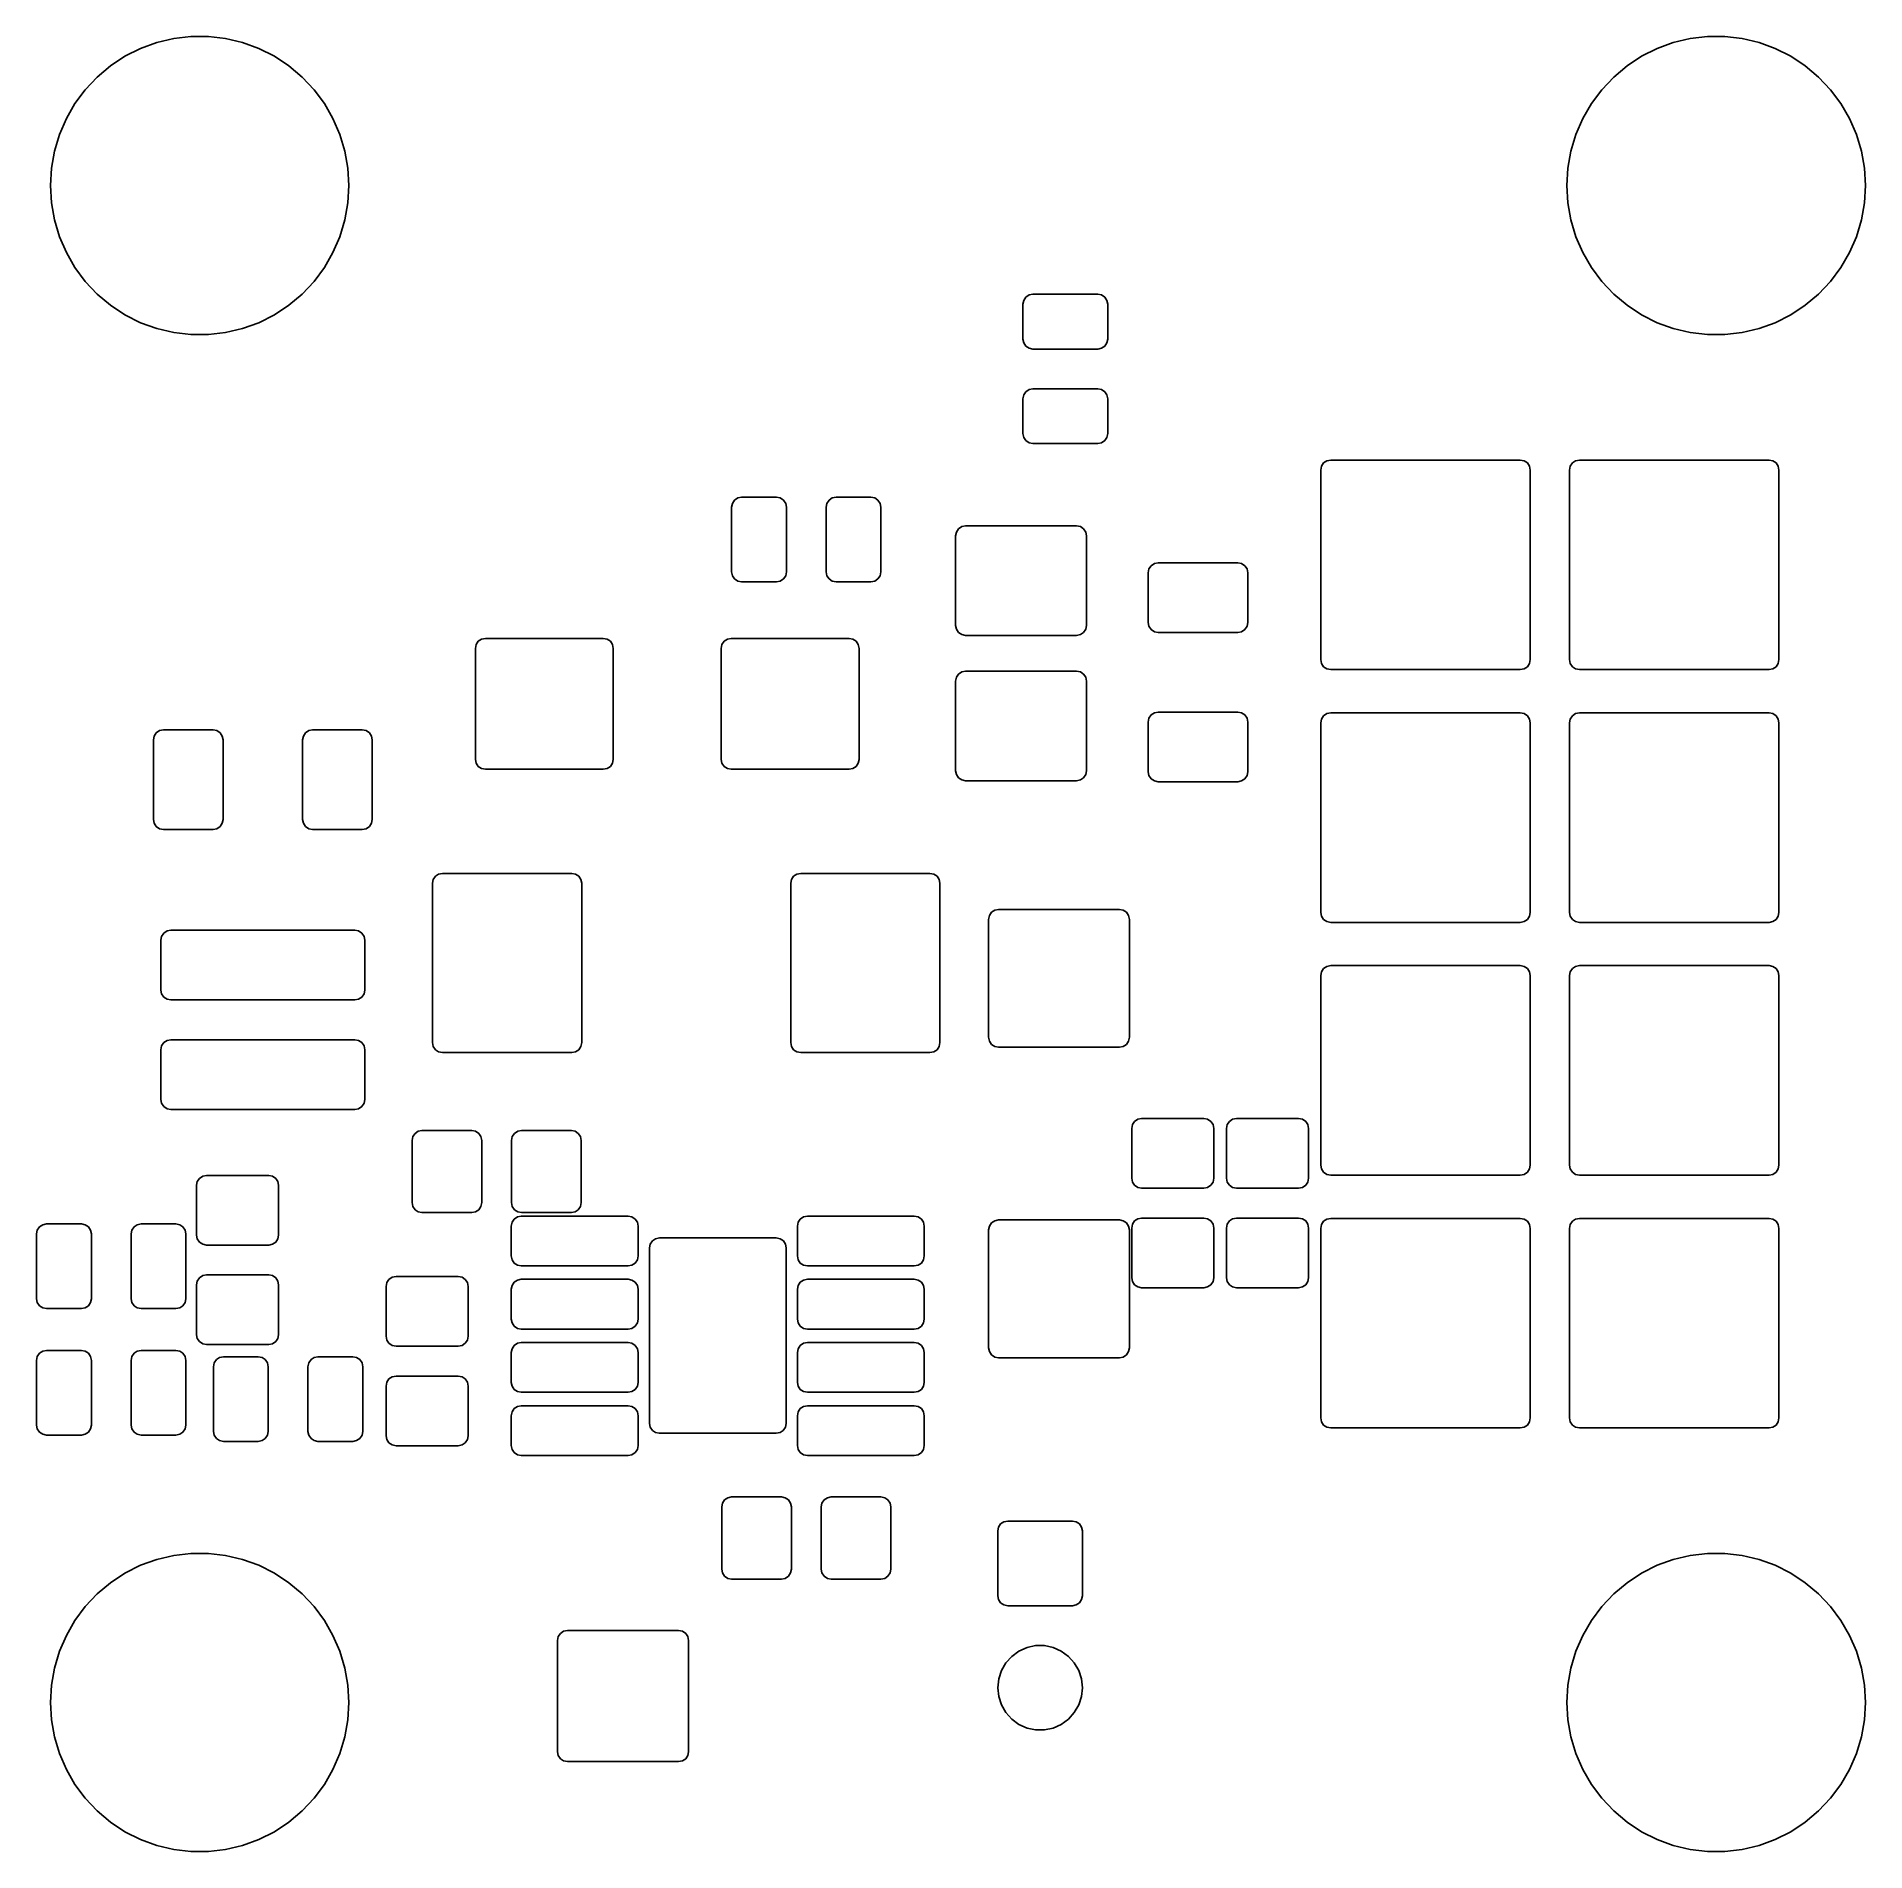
# Model space of a CAD drawing. Extents: x 4.67 to 6.12, y -4.12 to -2.68.
import ezdxf

# ---------------------------------------------------------------- set-up
doc = ezdxf.new("R2010")
doc.units = 0
doc.header["$MEASUREMENT"] = 0
doc.layers.add('BLACK', color=7, linetype='CONTINUOUS')

msp = doc.modelspace()

# ---------------------------------------------------------------- linework, layer by layer
at = {"layer": 'BLACK', "linetype": 'CONTINUOUS'}
for p, q in [((4.7409, -2.6977), (4.7532, -2.6915)), ((4.7532, -2.6915), (4.7661, -2.6869)), ((4.7661, -2.6869), (4.7795, -2.6837)), ((4.7795, -2.6837), (4.7931, -2.6821)), ((4.7931, -2.6821), (4.8069, -2.6821)), ((4.8069, -2.6821), (4.8205, -2.6837)), ((4.8205, -2.6837), (4.8339, -2.6869)), ((4.8339, -2.6869), (4.8468, -2.6915)), ((4.8468, -2.6915), (4.8591, -2.6977)), ((5.9409, -2.6977), (5.9532, -2.6915)), ((5.9532, -2.6915), (5.9661, -2.6869)), ((5.9661, -2.6869), (5.9795, -2.6837)), ((5.9795, -2.6837), (5.9931, -2.6821)), ((5.9931, -2.6821), (6.0069, -2.6821)), ((6.0069, -2.6821), (6.0205, -2.6837)), ((6.0205, -2.6837), (6.0339, -2.6869)), ((6.0339, -2.6869), (6.0468, -2.6915)), ((6.0468, -2.6915), (6.0591, -2.6977)), ((4.7189, -2.7141), (4.7295, -2.7053)), ((4.7295, -2.7053), (4.7409, -2.6977)), ((4.8591, -2.6977), (4.8705, -2.7053)), ((4.8705, -2.7053), (4.8811, -2.7141)), ((5.9189, -2.7141), (5.9295, -2.7053)), ((5.9295, -2.7053), (5.9409, -2.6977)), ((6.0591, -2.6977), (6.0705, -2.7053)), ((6.0705, -2.7053), (6.0811, -2.7141)), ((4.7095, -2.7241), (4.7189, -2.7141)), ((4.8811, -2.7141), (4.8905, -2.7241)), ((5.9095, -2.7241), (5.9189, -2.7141)), ((6.0811, -2.7141), (6.0905, -2.7241)), ((4.6945, -2.747), (4.7013, -2.7351)), ((4.7013, -2.7351), (4.7095, -2.7241)), ((4.8905, -2.7241), (4.8987, -2.7351)), ((4.8987, -2.7351), (4.9055, -2.747)), ((5.8945, -2.747), (5.9013, -2.7351)), ((5.9013, -2.7351), (5.9095, -2.7241)), ((6.0905, -2.7241), (6.0987, -2.7351)), ((6.0987, -2.7351), (6.1055, -2.747)), ((4.689, -2.7596), (4.6945, -2.747)), ((4.9055, -2.747), (4.911, -2.7596)), ((5.889, -2.7596), (5.8945, -2.747)), ((6.1055, -2.747), (6.111, -2.7596)), ((4.6851, -2.7728), (4.689, -2.7596)), ((4.911, -2.7596), (4.9149, -2.7728)), ((5.8851, -2.7728), (5.889, -2.7596)), ((6.111, -2.7596), (6.1149, -2.7728)), ((4.6827, -2.7863), (4.6851, -2.7728)), ((4.9149, -2.7728), (4.9173, -2.7863)), ((5.8827, -2.7863), (5.8851, -2.7728)), ((6.1149, -2.7728), (6.1173, -2.7863)), ((4.6819, -2.8), (4.6827, -2.7863)), ((4.9173, -2.7863), (4.9181, -2.8)), ((5.8819, -2.8), (5.8827, -2.7863)), ((6.1173, -2.7863), (6.1181, -2.8)), ((4.6827, -2.8137), (4.6819, -2.8)), ((4.9181, -2.8), (4.9173, -2.8137)), ((5.8827, -2.8137), (5.8819, -2.8)), ((6.1181, -2.8), (6.1173, -2.8137)), ((4.6851, -2.8272), (4.6827, -2.8137)), ((4.9173, -2.8137), (4.9149, -2.8272)), ((5.8851, -2.8272), (5.8827, -2.8137)), ((6.1173, -2.8137), (6.1149, -2.8272)), ((4.689, -2.8404), (4.6851, -2.8272)), ((4.9149, -2.8272), (4.911, -2.8404)), ((5.889, -2.8404), (5.8851, -2.8272)), ((6.1149, -2.8272), (6.111, -2.8404)), ((4.6945, -2.853), (4.689, -2.8404)), ((4.911, -2.8404), (4.9055, -2.853)), ((5.8945, -2.853), (5.889, -2.8404)), ((6.111, -2.8404), (6.1055, -2.853)), ((4.7013, -2.8649), (4.6945, -2.853)), ((4.7095, -2.8759), (4.7013, -2.8649)), ((4.8987, -2.8649), (4.8905, -2.8759)), ((4.9055, -2.853), (4.8987, -2.8649)), ((5.9013, -2.8649), (5.8945, -2.853)), ((5.9095, -2.8759), (5.9013, -2.8649)), ((6.0987, -2.8649), (6.0905, -2.8759)), ((6.1055, -2.853), (6.0987, -2.8649)), ((4.7189, -2.8859), (4.7095, -2.8759)), ((4.8905, -2.8759), (4.8811, -2.8859)), ((5.9189, -2.8859), (5.9095, -2.8759)), ((6.0905, -2.8759), (6.0811, -2.8859)), ((4.7295, -2.8947), (4.7189, -2.8859)), ((4.8811, -2.8859), (4.8705, -2.8947)), ((5.4515, -2.8938), (5.4521, -2.8908)), ((5.4515, -2.9214), (5.4515, -2.8938)), ((5.4521, -2.8908), (5.4538, -2.8883)), ((5.4538, -2.8883), (5.4564, -2.8865)), ((5.4564, -2.8865), (5.4594, -2.8859)), ((5.4594, -2.8859), (5.5106, -2.8859)), ((5.5106, -2.8859), (5.5136, -2.8865)), ((5.5136, -2.8865), (5.5162, -2.8883)), ((5.5162, -2.8883), (5.5179, -2.8908)), ((5.5179, -2.8908), (5.5185, -2.8938)), ((5.5185, -2.8938), (5.5185, -2.9214)), ((5.9295, -2.8947), (5.9189, -2.8859)), ((6.0811, -2.8859), (6.0705, -2.8947)), ((4.7409, -2.9023), (4.7295, -2.8947)), ((4.7532, -2.9085), (4.7409, -2.9023)), ((4.7661, -2.9131), (4.7532, -2.9085)), ((4.8468, -2.9085), (4.8339, -2.9131)), ((4.8591, -2.9023), (4.8468, -2.9085)), ((4.8705, -2.8947), (4.8591, -2.9023)), ((5.9409, -2.9023), (5.9295, -2.8947)), ((5.9532, -2.9085), (5.9409, -2.9023)), ((5.9661, -2.9131), (5.9532, -2.9085)), ((6.0468, -2.9085), (6.0339, -2.9131)), ((6.0591, -2.9023), (6.0468, -2.9085)), ((6.0705, -2.8947), (6.0591, -2.9023)), ((4.7795, -2.9163), (4.7661, -2.9131)), ((4.7931, -2.9179), (4.7795, -2.9163)), ((4.8069, -2.9179), (4.7931, -2.9179)), ((4.8205, -2.9163), (4.8069, -2.9179)), ((4.8339, -2.9131), (4.8205, -2.9163)), ((5.4521, -2.9244), (5.4515, -2.9214)), ((5.5185, -2.9214), (5.5179, -2.9244)), ((5.9795, -2.9163), (5.9661, -2.9131)), ((5.9931, -2.9179), (5.9795, -2.9163)), ((6.0069, -2.9179), (5.9931, -2.9179)), ((6.0205, -2.9163), (6.0069, -2.9179)), ((6.0339, -2.9131), (6.0205, -2.9163)), ((5.4538, -2.9269), (5.4521, -2.9244)), ((5.4564, -2.9287), (5.4538, -2.9269)), ((5.4594, -2.9293), (5.4564, -2.9287)), ((5.5106, -2.9293), (5.4594, -2.9293)), ((5.5136, -2.9287), (5.5106, -2.9293)), ((5.5162, -2.9269), (5.5136, -2.9287)), ((5.5179, -2.9244), (5.5162, -2.9269)), ((5.4515, -2.9686), (5.4521, -2.9656)), ((5.4521, -2.9656), (5.4538, -2.9631)), ((5.4538, -2.9631), (5.4564, -2.9613)), ((5.4564, -2.9613), (5.4594, -2.9607)), ((5.4594, -2.9607), (5.5106, -2.9607)), ((5.5106, -2.9607), (5.5136, -2.9613)), ((5.5136, -2.9613), (5.5162, -2.9631)), ((5.5162, -2.9631), (5.5179, -2.9656)), ((5.5179, -2.9656), (5.5185, -2.9686)), ((5.4515, -2.9962), (5.4515, -2.9686)), ((5.5185, -2.9686), (5.5185, -2.9962)), ((5.4521, -2.9992), (5.4515, -2.9962)), ((5.4538, -3.0017), (5.4521, -2.9992)), ((5.4564, -3.0035), (5.4538, -3.0017)), ((5.4594, -3.0041), (5.4564, -3.0035)), ((5.5106, -3.0041), (5.4594, -3.0041)), ((5.5136, -3.0035), (5.5106, -3.0041)), ((5.5162, -3.0017), (5.5136, -3.0035)), ((5.5179, -2.9992), (5.5162, -3.0017)), ((5.5185, -2.9962), (5.5179, -2.9992)), ((5.6871, -3.025), (5.6877, -3.022)), ((5.6877, -3.022), (5.6894, -3.0194)), ((5.6894, -3.0194), (5.692, -3.0177)), ((5.692, -3.0177), (5.695, -3.0171)), ((5.695, -3.0171), (5.845, -3.0171)), ((5.845, -3.0171), (5.848, -3.0177)), ((5.848, -3.0177), (5.8506, -3.0194)), ((5.8506, -3.0194), (5.8523, -3.022)), ((5.8523, -3.022), (5.8529, -3.025)), ((5.884, -3.025), (5.8846, -3.022)), ((5.8846, -3.022), (5.8863, -3.0194)), ((5.8863, -3.0194), (5.8888, -3.0177)), ((5.8888, -3.0177), (5.8919, -3.0171)), ((5.8919, -3.0171), (6.0419, -3.0171)), ((6.0419, -3.0171), (6.0449, -3.0177)), ((6.0449, -3.0177), (6.0474, -3.0194)), ((6.0474, -3.0194), (6.0491, -3.022)), ((6.0491, -3.022), (6.0497, -3.025)), ((5.6871, -3.175), (5.6871, -3.025)), ((5.8529, -3.025), (5.8529, -3.175)), ((5.884, -3.175), (5.884, -3.025)), ((6.0497, -3.025), (6.0497, -3.175)), ((5.2209, -3.0544), (5.2215, -3.0514)), ((5.2215, -3.0514), (5.2233, -3.0488)), ((5.2233, -3.0488), (5.2258, -3.0471)), ((5.2258, -3.0471), (5.2288, -3.0465)), ((5.2288, -3.0465), (5.2564, -3.0465)), ((5.2564, -3.0465), (5.2594, -3.0471)), ((5.2594, -3.0471), (5.2619, -3.0488)), ((5.2619, -3.0488), (5.2637, -3.0514)), ((5.2637, -3.0514), (5.2643, -3.0544)), ((5.2957, -3.0544), (5.2963, -3.0514)), ((5.2963, -3.0514), (5.2981, -3.0488)), ((5.2981, -3.0488), (5.3006, -3.0471)), ((5.3006, -3.0471), (5.3036, -3.0465)), ((5.3036, -3.0465), (5.3312, -3.0465)), ((5.3312, -3.0465), (5.3342, -3.0471)), ((5.3342, -3.0471), (5.3367, -3.0488)), ((5.3367, -3.0488), (5.3385, -3.0514)), ((5.3385, -3.0514), (5.3391, -3.0544)), ((5.2209, -3.1056), (5.2209, -3.0544)), ((5.2643, -3.0544), (5.2643, -3.1056)), ((5.2957, -3.1056), (5.2957, -3.0544)), ((5.3391, -3.0544), (5.3391, -3.1056)), ((5.3982, -3.0771), (5.3988, -3.0741)), ((5.3982, -3.148), (5.3982, -3.0771)), ((5.3988, -3.0741), (5.4005, -3.0715)), ((5.4005, -3.0715), (5.4031, -3.0698)), ((5.4031, -3.0698), (5.4061, -3.0692)), ((5.4061, -3.0692), (5.4939, -3.0692)), ((5.4939, -3.0692), (5.4969, -3.0698)), ((5.4969, -3.0698), (5.4995, -3.0715)), ((5.4995, -3.0715), (5.5012, -3.0741)), ((5.5012, -3.0741), (5.5018, -3.0771)), ((5.5018, -3.0771), (5.5018, -3.148)), ((5.2215, -3.1086), (5.2209, -3.1056)), ((5.2233, -3.1112), (5.2215, -3.1086)), ((5.2258, -3.1129), (5.2233, -3.1112)), ((5.2619, -3.1112), (5.2594, -3.1129)), ((5.2637, -3.1086), (5.2619, -3.1112)), ((5.2643, -3.1056), (5.2637, -3.1086)), ((5.2963, -3.1086), (5.2957, -3.1056)), ((5.2981, -3.1112), (5.2963, -3.1086)), ((5.3006, -3.1129), (5.2981, -3.1112)), ((5.3367, -3.1112), (5.3342, -3.1129)), ((5.3385, -3.1086), (5.3367, -3.1112)), ((5.3391, -3.1056), (5.3385, -3.1086)), ((5.5506, -3.1063), (5.5512, -3.1032)), ((5.5506, -3.1456), (5.5506, -3.1063)), ((5.5512, -3.1032), (5.5529, -3.1007)), ((5.5529, -3.1007), (5.5555, -3.099)), ((5.5555, -3.099), (5.5585, -3.0984)), ((5.5585, -3.0984), (5.6215, -3.0984)), ((5.6215, -3.0984), (5.6245, -3.099)), ((5.6245, -3.099), (5.6271, -3.1007)), ((5.6271, -3.1007), (5.6288, -3.1032)), ((5.6288, -3.1032), (5.6294, -3.1063)), ((5.6294, -3.1063), (5.6294, -3.1456)), ((5.2288, -3.1135), (5.2258, -3.1129)), ((5.2564, -3.1135), (5.2288, -3.1135)), ((5.2594, -3.1129), (5.2564, -3.1135)), ((5.3036, -3.1135), (5.3006, -3.1129)), ((5.3312, -3.1135), (5.3036, -3.1135)), ((5.3342, -3.1129), (5.3312, -3.1135)), ((5.3988, -3.151), (5.3982, -3.148)), ((5.4005, -3.1535), (5.3988, -3.151)), ((5.4031, -3.1552), (5.4005, -3.1535)), ((5.4995, -3.1535), (5.4969, -3.1552)), ((5.5012, -3.151), (5.4995, -3.1535)), ((5.5018, -3.148), (5.5012, -3.151)), ((5.5512, -3.1486), (5.5506, -3.1456)), ((5.5529, -3.1512), (5.5512, -3.1486)), ((5.5555, -3.1529), (5.5529, -3.1512)), ((5.5585, -3.1535), (5.5555, -3.1529)), ((5.6215, -3.1535), (5.5585, -3.1535)), ((5.6245, -3.1529), (5.6215, -3.1535)), ((5.6271, -3.1512), (5.6245, -3.1529)), ((5.6288, -3.1486), (5.6271, -3.1512)), ((5.6294, -3.1456), (5.6288, -3.1486)), ((5.0182, -3.1661), (5.0188, -3.1631)), ((5.0182, -3.2539), (5.0182, -3.1661)), ((5.0188, -3.1631), (5.0205, -3.1605)), ((5.0205, -3.1605), (5.0231, -3.1588)), ((5.0231, -3.1588), (5.0261, -3.1582)), ((5.0261, -3.1582), (5.1194, -3.1582)), ((5.1194, -3.1582), (5.1224, -3.1588)), ((5.1224, -3.1588), (5.125, -3.1605)), ((5.125, -3.1605), (5.1267, -3.1631)), ((5.1267, -3.1631), (5.1273, -3.1661)), ((5.1273, -3.1661), (5.1273, -3.2539)), ((5.2127, -3.1661), (5.2133, -3.1631)), ((5.2127, -3.2539), (5.2127, -3.1661)), ((5.2133, -3.1631), (5.215, -3.1605)), ((5.215, -3.1605), (5.2176, -3.1588)), ((5.2176, -3.1588), (5.2206, -3.1582)), ((5.2206, -3.1582), (5.3139, -3.1582)), ((5.3139, -3.1582), (5.3169, -3.1588)), ((5.3169, -3.1588), (5.3195, -3.1605)), ((5.3195, -3.1605), (5.3212, -3.1631)), ((5.3212, -3.1631), (5.3218, -3.1661)), ((5.3218, -3.1661), (5.3218, -3.2539)), ((5.4061, -3.1558), (5.4031, -3.1552)), ((5.4939, -3.1558), (5.4061, -3.1558)), ((5.4969, -3.1552), (5.4939, -3.1558)), ((5.6877, -3.178), (5.6871, -3.175)), ((5.6894, -3.1806), (5.6877, -3.178)), ((5.692, -3.1823), (5.6894, -3.1806)), ((5.695, -3.1829), (5.692, -3.1823)), ((5.845, -3.1829), (5.695, -3.1829)), ((5.848, -3.1823), (5.845, -3.1829)), ((5.8506, -3.1806), (5.848, -3.1823)), ((5.8523, -3.178), (5.8506, -3.1806)), ((5.8529, -3.175), (5.8523, -3.178)), ((5.8846, -3.178), (5.884, -3.175)), ((5.8863, -3.1806), (5.8846, -3.178)), ((5.8888, -3.1823), (5.8863, -3.1806)), ((5.8919, -3.1829), (5.8888, -3.1823)), ((6.0419, -3.1829), (5.8919, -3.1829)), ((6.0449, -3.1823), (6.0419, -3.1829)), ((6.0474, -3.1806), (6.0449, -3.1823)), ((6.0491, -3.178), (6.0474, -3.1806)), ((6.0497, -3.175), (6.0491, -3.178)), ((5.3982, -3.192), (5.3988, -3.189)), ((5.3982, -3.2629), (5.3982, -3.192)), ((5.3988, -3.189), (5.4005, -3.1865)), ((5.4005, -3.1865), (5.4031, -3.1848)), ((5.4031, -3.1848), (5.4061, -3.1842)), ((5.4061, -3.1842), (5.4939, -3.1842)), ((5.4939, -3.1842), (5.4969, -3.1848)), ((5.4969, -3.1848), (5.4995, -3.1865)), ((5.4995, -3.1865), (5.5012, -3.189)), ((5.5012, -3.189), (5.5018, -3.192)), ((5.5018, -3.192), (5.5018, -3.2629)), ((5.5506, -3.2244), (5.5512, -3.2214)), ((5.5506, -3.2637), (5.5506, -3.2244)), ((5.5512, -3.2214), (5.5529, -3.2188)), ((5.5529, -3.2188), (5.5555, -3.2171)), ((5.5555, -3.2171), (5.5585, -3.2165)), ((5.5585, -3.2165), (5.6215, -3.2165)), ((5.6215, -3.2165), (5.6245, -3.2171)), ((5.6245, -3.2171), (5.6271, -3.2188)), ((5.6271, -3.2188), (5.6288, -3.2214)), ((5.6288, -3.2214), (5.6294, -3.2244)), ((5.6294, -3.2244), (5.6294, -3.2637)), ((5.6871, -3.225), (5.6877, -3.222)), ((5.6871, -3.375), (5.6871, -3.225)), ((5.6877, -3.222), (5.6894, -3.2194)), ((5.6894, -3.2194), (5.692, -3.2177)), ((5.692, -3.2177), (5.695, -3.2171)), ((5.695, -3.2171), (5.845, -3.2171)), ((5.845, -3.2171), (5.848, -3.2177)), ((5.848, -3.2177), (5.8506, -3.2194)), ((5.8506, -3.2194), (5.8523, -3.222)), ((5.8523, -3.222), (5.8529, -3.225)), ((5.8529, -3.225), (5.8529, -3.375)), ((5.884, -3.225), (5.8846, -3.222)), ((5.884, -3.375), (5.884, -3.225)), ((5.8846, -3.222), (5.8863, -3.2194)), ((5.8863, -3.2194), (5.8888, -3.2177)), ((5.8888, -3.2177), (5.8919, -3.2171)), ((5.8919, -3.2171), (6.0419, -3.2171)), ((6.0419, -3.2171), (6.0449, -3.2177)), ((6.0449, -3.2177), (6.0474, -3.2194)), ((6.0474, -3.2194), (6.0491, -3.222)), ((6.0491, -3.222), (6.0497, -3.225)), ((6.0497, -3.225), (6.0497, -3.375)), ((4.7634, -3.2385), (4.764, -3.2355)), ((4.7634, -3.3015), (4.7634, -3.2385)), ((4.764, -3.2355), (4.7657, -3.2329)), ((4.7657, -3.2329), (4.7682, -3.2312)), ((4.7682, -3.2312), (4.7713, -3.2306)), ((4.7713, -3.2306), (4.8106, -3.2306)), ((4.8106, -3.2306), (4.8136, -3.2312)), ((4.8136, -3.2312), (4.8162, -3.2329)), ((4.8162, -3.2329), (4.8179, -3.2355)), ((4.8179, -3.2355), (4.8185, -3.2385)), ((4.8185, -3.2385), (4.8185, -3.3015)), ((4.8815, -3.2385), (4.8821, -3.2355)), ((4.8815, -3.3015), (4.8815, -3.2385)), ((4.8821, -3.2355), (4.8838, -3.2329)), ((4.8838, -3.2329), (4.8864, -3.2312)), ((4.8864, -3.2312), (4.8894, -3.2306)), ((4.8894, -3.2306), (4.9287, -3.2306)), ((4.9287, -3.2306), (4.9318, -3.2312)), ((4.9318, -3.2312), (4.9343, -3.2329)), ((4.9343, -3.2329), (4.936, -3.2355)), ((4.936, -3.2355), (4.9366, -3.2385)), ((4.9366, -3.2385), (4.9366, -3.3015)), ((5.0188, -3.2569), (5.0182, -3.2539)), ((5.1273, -3.2539), (5.1267, -3.2569)), ((5.2133, -3.2569), (5.2127, -3.2539)), ((5.3218, -3.2539), (5.3212, -3.2569)), ((5.0205, -3.2595), (5.0188, -3.2569)), ((5.0231, -3.2612), (5.0205, -3.2595)), ((5.0261, -3.2618), (5.0231, -3.2612)), ((5.1194, -3.2618), (5.0261, -3.2618)), ((5.1224, -3.2612), (5.1194, -3.2618)), ((5.125, -3.2595), (5.1224, -3.2612)), ((5.1267, -3.2569), (5.125, -3.2595)), ((5.215, -3.2595), (5.2133, -3.2569)), ((5.2176, -3.2612), (5.215, -3.2595)), ((5.2206, -3.2618), (5.2176, -3.2612)), ((5.3139, -3.2618), (5.2206, -3.2618)), ((5.3169, -3.2612), (5.3139, -3.2618)), ((5.3195, -3.2595), (5.3169, -3.2612)), ((5.3212, -3.2569), (5.3195, -3.2595)), ((5.3988, -3.2659), (5.3982, -3.2629)), ((5.4005, -3.2685), (5.3988, -3.2659)), ((5.4031, -3.2702), (5.4005, -3.2685)), ((5.4061, -3.2708), (5.4031, -3.2702)), ((5.4969, -3.2702), (5.4939, -3.2708)), ((5.4995, -3.2685), (5.4969, -3.2702)), ((5.5012, -3.2659), (5.4995, -3.2685)), ((5.5018, -3.2629), (5.5012, -3.2659)), ((5.5512, -3.2668), (5.5506, -3.2637)), ((5.5529, -3.2693), (5.5512, -3.2668)), ((5.5555, -3.271), (5.5529, -3.2693)), ((5.6271, -3.2693), (5.6245, -3.271)), ((5.6288, -3.2668), (5.6271, -3.2693)), ((5.6294, -3.2637), (5.6288, -3.2668)), ((5.4939, -3.2708), (5.4061, -3.2708)), ((5.5585, -3.2716), (5.5555, -3.271)), ((5.6215, -3.2716), (5.5585, -3.2716)), ((5.6245, -3.271), (5.6215, -3.2716)), ((4.764, -3.3045), (4.7634, -3.3015)), ((4.7657, -3.3071), (4.764, -3.3045)), ((4.7682, -3.3088), (4.7657, -3.3071)), ((4.7713, -3.3094), (4.7682, -3.3088)), ((4.8106, -3.3094), (4.7713, -3.3094)), ((4.8136, -3.3088), (4.8106, -3.3094)), ((4.8162, -3.3071), (4.8136, -3.3088)), ((4.8179, -3.3045), (4.8162, -3.3071)), ((4.8185, -3.3015), (4.8179, -3.3045)), ((4.8821, -3.3045), (4.8815, -3.3015)), ((4.8838, -3.3071), (4.8821, -3.3045)), ((4.8864, -3.3088), (4.8838, -3.3071)), ((4.8894, -3.3094), (4.8864, -3.3088)), ((4.9287, -3.3094), (4.8894, -3.3094)), ((4.9318, -3.3088), (4.9287, -3.3094)), ((4.9343, -3.3071), (4.9318, -3.3088)), ((4.936, -3.3045), (4.9343, -3.3071)), ((4.9366, -3.3015), (4.936, -3.3045)), ((4.9842, -3.352), (4.9848, -3.349)), ((4.9842, -3.478), (4.9842, -3.352)), ((4.9848, -3.349), (4.9865, -3.3464)), ((4.9865, -3.3464), (4.9891, -3.3447)), ((4.9891, -3.3447), (4.9921, -3.3441)), ((4.9921, -3.3441), (5.0944, -3.3441)), ((5.0944, -3.3441), (5.0975, -3.3447)), ((5.0975, -3.3447), (5.1, -3.3464)), ((5.1, -3.3464), (5.1017, -3.349)), ((5.1017, -3.349), (5.1023, -3.352)), ((5.1023, -3.352), (5.1023, -3.478)), ((5.2677, -3.352), (5.2683, -3.349)), ((5.2677, -3.478), (5.2677, -3.352)), ((5.2683, -3.349), (5.27, -3.3464)), ((5.27, -3.3464), (5.2725, -3.3447)), ((5.2725, -3.3447), (5.2756, -3.3441)), ((5.2756, -3.3441), (5.3779, -3.3441)), ((5.3779, -3.3441), (5.3809, -3.3447)), ((5.3809, -3.3447), (5.3835, -3.3464)), ((5.3835, -3.3464), (5.3852, -3.349)), ((5.3852, -3.349), (5.3858, -3.352)), ((5.3858, -3.352), (5.3858, -3.478)), ((5.4243, -3.3805), (5.4249, -3.3775)), ((5.4243, -3.4738), (5.4243, -3.3805)), ((5.4249, -3.3775), (5.4266, -3.3749)), ((5.4266, -3.3749), (5.4292, -3.3732)), ((5.4292, -3.3732), (5.4322, -3.3726)), ((5.4322, -3.3726), (5.5278, -3.3726)), ((5.5278, -3.3726), (5.5308, -3.3732)), ((5.5308, -3.3732), (5.5334, -3.3749)), ((5.5334, -3.3749), (5.5351, -3.3775)), ((5.5351, -3.3775), (5.5357, -3.3805)), ((5.5357, -3.3805), (5.5357, -3.4738)), ((5.6877, -3.378), (5.6871, -3.375)), ((5.6894, -3.3806), (5.6877, -3.378)), ((5.692, -3.3823), (5.6894, -3.3806)), ((5.695, -3.3829), (5.692, -3.3823)), ((5.845, -3.3829), (5.695, -3.3829)), ((5.848, -3.3823), (5.845, -3.3829)), ((5.8506, -3.3806), (5.848, -3.3823)), ((5.8523, -3.378), (5.8506, -3.3806)), ((5.8529, -3.375), (5.8523, -3.378)), ((5.8846, -3.378), (5.884, -3.375)), ((5.8863, -3.3806), (5.8846, -3.378)), ((5.8888, -3.3823), (5.8863, -3.3806)), ((5.8919, -3.3829), (5.8888, -3.3823)), ((6.0419, -3.3829), (5.8919, -3.3829)), ((6.0449, -3.3823), (6.0419, -3.3829)), ((6.0474, -3.3806), (6.0449, -3.3823)), ((6.0491, -3.378), (6.0474, -3.3806)), ((6.0497, -3.375), (6.0491, -3.378)), ((4.7693, -3.397), (4.7699, -3.394)), ((4.7693, -3.4364), (4.7693, -3.397)), ((4.7699, -3.394), (4.7716, -3.3914)), ((4.7716, -3.3914), (4.7742, -3.3897)), ((4.7742, -3.3897), (4.7772, -3.3891)), ((4.7772, -3.3891), (4.9228, -3.3891)), ((4.9228, -3.3891), (4.9258, -3.3897)), ((4.9258, -3.3897), (4.9284, -3.3914)), ((4.9284, -3.3914), (4.9301, -3.394)), ((4.9301, -3.394), (4.9307, -3.397)), ((4.9307, -3.397), (4.9307, -3.4364)), ((5.6871, -3.425), (5.6877, -3.422)), ((5.6871, -3.575), (5.6871, -3.425)), ((5.6877, -3.422), (5.6894, -3.4194)), ((5.6894, -3.4194), (5.692, -3.4177)), ((5.692, -3.4177), (5.695, -3.4171)), ((5.695, -3.4171), (5.845, -3.4171)), ((5.845, -3.4171), (5.848, -3.4177)), ((5.848, -3.4177), (5.8506, -3.4194)), ((5.8506, -3.4194), (5.8523, -3.422)), ((5.8523, -3.422), (5.8529, -3.425)), ((5.8529, -3.425), (5.8529, -3.575)), ((5.884, -3.425), (5.8846, -3.422)), ((5.884, -3.575), (5.884, -3.425)), ((5.8846, -3.422), (5.8863, -3.4194)), ((5.8863, -3.4194), (5.8888, -3.4177)), ((5.8888, -3.4177), (5.8919, -3.4171)), ((5.8919, -3.4171), (6.0419, -3.4171)), ((6.0419, -3.4171), (6.0449, -3.4177)), ((6.0449, -3.4177), (6.0474, -3.4194)), ((6.0474, -3.4194), (6.0491, -3.422)), ((6.0491, -3.422), (6.0497, -3.425)), ((6.0497, -3.425), (6.0497, -3.575)), ((4.7699, -3.4394), (4.7693, -3.4364)), ((4.7716, -3.442), (4.7699, -3.4394)), ((4.7742, -3.4437), (4.7716, -3.442)), ((4.7772, -3.4443), (4.7742, -3.4437)), ((4.9258, -3.4437), (4.9228, -3.4443)), ((4.9284, -3.442), (4.9258, -3.4437)), ((4.9301, -3.4394), (4.9284, -3.442)), ((4.9307, -3.4364), (4.9301, -3.4394)), ((4.9228, -3.4443), (4.7772, -3.4443)), ((4.7693, -3.4836), (4.7699, -3.4806)), ((4.7693, -3.523), (4.7693, -3.4836)), ((4.7699, -3.4806), (4.7716, -3.478)), ((4.7716, -3.478), (4.7742, -3.4763)), ((4.7742, -3.4763), (4.7772, -3.4757)), ((4.7772, -3.4757), (4.9228, -3.4757)), ((4.9228, -3.4757), (4.9258, -3.4763)), ((4.9258, -3.4763), (4.9284, -3.478)), ((4.9284, -3.478), (4.9301, -3.4806)), ((4.9301, -3.4806), (4.9307, -3.4836)), ((4.9307, -3.4836), (4.9307, -3.523)), ((4.9848, -3.481), (4.9842, -3.478)), ((4.9865, -3.4836), (4.9848, -3.481)), ((4.9891, -3.4853), (4.9865, -3.4836)), ((4.9921, -3.4859), (4.9891, -3.4853)), ((5.0944, -3.4859), (4.9921, -3.4859)), ((5.0975, -3.4853), (5.0944, -3.4859)), ((5.1, -3.4836), (5.0975, -3.4853)), ((5.1017, -3.481), (5.1, -3.4836)), ((5.1023, -3.478), (5.1017, -3.481)), ((5.2683, -3.481), (5.2677, -3.478)), ((5.27, -3.4836), (5.2683, -3.481)), ((5.2725, -3.4853), (5.27, -3.4836)), ((5.2756, -3.4859), (5.2725, -3.4853)), ((5.3779, -3.4859), (5.2756, -3.4859)), ((5.3809, -3.4853), (5.3779, -3.4859)), ((5.3835, -3.4836), (5.3809, -3.4853)), ((5.3852, -3.481), (5.3835, -3.4836)), ((5.3858, -3.478), (5.3852, -3.481)), ((5.4249, -3.4768), (5.4243, -3.4738)), ((5.4266, -3.4794), (5.4249, -3.4768)), ((5.4292, -3.4811), (5.4266, -3.4794)), ((5.4322, -3.4817), (5.4292, -3.4811)), ((5.5278, -3.4817), (5.4322, -3.4817)), ((5.5308, -3.4811), (5.5278, -3.4817)), ((5.5334, -3.4794), (5.5308, -3.4811)), ((5.5351, -3.4768), (5.5334, -3.4794)), ((5.5357, -3.4738), (5.5351, -3.4768)), ((4.7699, -3.526), (4.7693, -3.523)), ((4.7716, -3.5286), (4.7699, -3.526)), ((4.7742, -3.5303), (4.7716, -3.5286)), ((4.7772, -3.5309), (4.7742, -3.5303)), ((4.9228, -3.5309), (4.7772, -3.5309)), ((4.9258, -3.5303), (4.9228, -3.5309)), ((4.9284, -3.5286), (4.9258, -3.5303)), ((4.9301, -3.526), (4.9284, -3.5286)), ((4.9307, -3.523), (4.9301, -3.526)), ((5.5375, -3.5459), (5.5381, -3.5429)), ((5.5381, -3.5429), (5.5398, -3.5404)), ((5.5398, -3.5404), (5.5424, -3.5387)), ((5.5424, -3.5387), (5.5454, -3.5381)), ((5.5454, -3.5381), (5.5946, -3.5381)), ((5.5946, -3.5381), (5.5976, -3.5387)), ((5.5976, -3.5387), (5.6002, -3.5404)), ((5.6002, -3.5404), (5.6019, -3.5429)), ((5.6019, -3.5429), (5.6025, -3.5459)), ((5.6125, -3.5459), (5.6131, -3.5429)), ((5.6131, -3.5429), (5.6148, -3.5404)), ((5.6148, -3.5404), (5.6174, -3.5387)), ((5.6174, -3.5387), (5.6204, -3.5381)), ((5.6204, -3.5381), (5.6696, -3.5381)), ((5.6696, -3.5381), (5.6726, -3.5387)), ((5.6726, -3.5387), (5.6752, -3.5404)), ((5.6752, -3.5404), (5.6769, -3.5429)), ((5.6769, -3.5429), (5.6775, -3.5459)), ((4.9681, -3.5554), (4.9687, -3.5524)), ((4.9681, -3.6046), (4.9681, -3.5554)), ((4.9687, -3.5524), (4.9704, -3.5498)), ((4.9704, -3.5498), (4.9729, -3.5481)), ((4.9729, -3.5481), (4.9759, -3.5475)), ((4.9759, -3.5475), (5.0153, -3.5475)), ((5.0153, -3.5475), (5.0183, -3.5481)), ((5.0183, -3.5481), (5.0209, -3.5498)), ((5.0209, -3.5498), (5.0226, -3.5524)), ((5.0226, -3.5524), (5.0232, -3.5554)), ((5.0232, -3.5554), (5.0232, -3.6046)), ((5.0468, -3.5554), (5.0474, -3.5524)), ((5.0468, -3.6046), (5.0468, -3.5554)), ((5.0474, -3.5524), (5.0491, -3.5498)), ((5.0491, -3.5498), (5.0517, -3.5481)), ((5.0517, -3.5481), (5.0547, -3.5475)), ((5.0547, -3.5475), (5.0941, -3.5475)), ((5.0941, -3.5475), (5.0971, -3.5481)), ((5.0971, -3.5481), (5.0996, -3.5498)), ((5.0996, -3.5498), (5.1013, -3.5524)), ((5.1013, -3.5524), (5.1019, -3.5554)), ((5.1019, -3.5554), (5.1019, -3.6046)), ((5.5375, -3.5853), (5.5375, -3.5459)), ((5.6025, -3.5459), (5.6025, -3.5853)), ((5.6125, -3.5853), (5.6125, -3.5459)), ((5.6775, -3.5459), (5.6775, -3.5853)), ((4.7975, -3.5909), (4.7981, -3.5879)), ((4.7981, -3.5879), (4.7998, -3.5854)), ((4.7998, -3.5854), (4.8024, -3.5837)), ((4.8024, -3.5837), (4.8054, -3.5831)), ((4.8054, -3.5831), (4.8546, -3.5831)), ((4.8546, -3.5831), (4.8576, -3.5837)), ((4.8576, -3.5837), (4.8602, -3.5854)), ((4.8602, -3.5854), (4.8619, -3.5879)), ((4.8619, -3.5879), (4.8625, -3.5909)), ((5.5381, -3.5883), (5.5375, -3.5853)), ((5.5398, -3.5909), (5.5381, -3.5883)), ((5.6019, -3.5883), (5.6002, -3.5909)), ((5.6025, -3.5853), (5.6019, -3.5883)), ((5.6131, -3.5883), (5.6125, -3.5853)), ((5.6148, -3.5909), (5.6131, -3.5883)), ((5.6769, -3.5883), (5.6752, -3.5909)), ((5.6775, -3.5853), (5.6769, -3.5883)), ((5.6877, -3.578), (5.6871, -3.575)), ((5.6894, -3.5806), (5.6877, -3.578)), ((5.692, -3.5823), (5.6894, -3.5806)), ((5.695, -3.5829), (5.692, -3.5823)), ((5.845, -3.5829), (5.695, -3.5829)), ((5.848, -3.5823), (5.845, -3.5829)), ((5.8506, -3.5806), (5.848, -3.5823)), ((5.8523, -3.578), (5.8506, -3.5806)), ((5.8529, -3.575), (5.8523, -3.578)), ((5.8846, -3.578), (5.884, -3.575)), ((5.8863, -3.5806), (5.8846, -3.578)), ((5.8888, -3.5823), (5.8863, -3.5806)), ((5.8919, -3.5829), (5.8888, -3.5823)), ((6.0419, -3.5829), (5.8919, -3.5829)), ((6.0449, -3.5823), (6.0419, -3.5829)), ((6.0474, -3.5806), (6.0449, -3.5823)), ((6.0491, -3.578), (6.0474, -3.5806)), ((6.0497, -3.575), (6.0491, -3.578)), ((4.7975, -3.6303), (4.7975, -3.5909)), ((4.8625, -3.5909), (4.8625, -3.6303)), ((5.5424, -3.5926), (5.5398, -3.5909)), ((5.5454, -3.5932), (5.5424, -3.5926)), ((5.5946, -3.5932), (5.5454, -3.5932)), ((5.5976, -3.5926), (5.5946, -3.5932)), ((5.6002, -3.5909), (5.5976, -3.5926)), ((5.6174, -3.5926), (5.6148, -3.5909)), ((5.6204, -3.5932), (5.6174, -3.5926)), ((5.6696, -3.5932), (5.6204, -3.5932)), ((5.6726, -3.5926), (5.6696, -3.5932)), ((5.6752, -3.5909), (5.6726, -3.5926)), ((4.9687, -3.6076), (4.9681, -3.6046)), ((4.9704, -3.6102), (4.9687, -3.6076)), ((4.9729, -3.6119), (4.9704, -3.6102)), ((4.9759, -3.6125), (4.9729, -3.6119)), ((5.0153, -3.6125), (4.9759, -3.6125)), ((5.0183, -3.6119), (5.0153, -3.6125)), ((5.0209, -3.6102), (5.0183, -3.6119)), ((5.0226, -3.6076), (5.0209, -3.6102)), ((5.0232, -3.6046), (5.0226, -3.6076)), ((5.0474, -3.6076), (5.0468, -3.6046)), ((5.0472, -3.6202), (5.0489, -3.6176)), ((5.0491, -3.6102), (5.0474, -3.6076)), ((5.0489, -3.6176), (5.0515, -3.6159)), ((5.0517, -3.6119), (5.0491, -3.6102)), ((5.0515, -3.6159), (5.0545, -3.6153)), ((5.0547, -3.6125), (5.0517, -3.6119)), ((5.0545, -3.6153), (5.1391, -3.6153)), ((5.0941, -3.6125), (5.0547, -3.6125)), ((5.0971, -3.6119), (5.0941, -3.6125)), ((5.0996, -3.6102), (5.0971, -3.6119)), ((5.1013, -3.6076), (5.0996, -3.6102)), ((5.1019, -3.6046), (5.1013, -3.6076)), ((5.1391, -3.6153), (5.1421, -3.6159)), ((5.1421, -3.6159), (5.1447, -3.6176)), ((5.1447, -3.6176), (5.1464, -3.6202)), ((5.2736, -3.6202), (5.2753, -3.6176)), ((5.2753, -3.6176), (5.2779, -3.6159)), ((5.2779, -3.6159), (5.2809, -3.6153)), ((5.2809, -3.6153), (5.3655, -3.6153)), ((5.3655, -3.6153), (5.3685, -3.6159)), ((5.3685, -3.6159), (5.3711, -3.6176)), ((5.3711, -3.6176), (5.3728, -3.6202)), ((5.5398, -3.6191), (5.5424, -3.6174)), ((5.5424, -3.6174), (5.5454, -3.6168)), ((5.5454, -3.6168), (5.5946, -3.6168)), ((5.5946, -3.6168), (5.5976, -3.6174)), ((5.5976, -3.6174), (5.6002, -3.6191)), ((5.6148, -3.6191), (5.6174, -3.6174)), ((5.6174, -3.6174), (5.6204, -3.6168)), ((5.6204, -3.6168), (5.6696, -3.6168)), ((5.6696, -3.6168), (5.6726, -3.6174)), ((5.6726, -3.6174), (5.6752, -3.6191)), ((5.6894, -3.6194), (5.692, -3.6177)), ((5.692, -3.6177), (5.695, -3.6171)), ((5.695, -3.6171), (5.845, -3.6171)), ((5.845, -3.6171), (5.848, -3.6177)), ((5.848, -3.6177), (5.8506, -3.6194)), ((5.8863, -3.6194), (5.8888, -3.6177)), ((5.8888, -3.6177), (5.8919, -3.6171)), ((5.8919, -3.6171), (6.0419, -3.6171)), ((6.0419, -3.6171), (6.0449, -3.6177)), ((6.0449, -3.6177), (6.0474, -3.6194)), ((4.6709, -3.6294), (4.6715, -3.6264)), ((4.6709, -3.6806), (4.6709, -3.6294)), ((4.6715, -3.6264), (4.6733, -3.6238)), ((4.6733, -3.6238), (4.6758, -3.6221)), ((4.6758, -3.6221), (4.6788, -3.6215)), ((4.6788, -3.6215), (4.7064, -3.6215)), ((4.7064, -3.6215), (4.7094, -3.6221)), ((4.7094, -3.6221), (4.7119, -3.6238)), ((4.7119, -3.6238), (4.7137, -3.6264)), ((4.7137, -3.6264), (4.7143, -3.6294)), ((4.7143, -3.6294), (4.7143, -3.6806)), ((4.7457, -3.6294), (4.7463, -3.6264)), ((4.7457, -3.6806), (4.7457, -3.6294)), ((4.7463, -3.6264), (4.7481, -3.6238)), ((4.7481, -3.6238), (4.7506, -3.6221)), ((4.7506, -3.6221), (4.7536, -3.6215)), ((4.7536, -3.6215), (4.7812, -3.6215)), ((4.7812, -3.6215), (4.7842, -3.6221)), ((4.7842, -3.6221), (4.7867, -3.6238)), ((4.7867, -3.6238), (4.7885, -3.6264)), ((4.7885, -3.6264), (4.7891, -3.6294)), ((4.7891, -3.6294), (4.7891, -3.6806)), ((4.7981, -3.6333), (4.7975, -3.6303)), ((4.8625, -3.6303), (4.8619, -3.6333)), ((5.0466, -3.6232), (5.0472, -3.6202)), ((5.0466, -3.6468), (5.0466, -3.6232)), ((5.1464, -3.6202), (5.147, -3.6232)), ((5.147, -3.6232), (5.147, -3.6468)), ((5.273, -3.6232), (5.2736, -3.6202)), ((5.273, -3.6468), (5.273, -3.6232)), ((5.3728, -3.6202), (5.3734, -3.6232)), ((5.3734, -3.6232), (5.3734, -3.6468)), ((5.4243, -3.6262), (5.4249, -3.6232)), ((5.4243, -3.7195), (5.4243, -3.6262)), ((5.4249, -3.6232), (5.4266, -3.6206)), ((5.4266, -3.6206), (5.4292, -3.6189)), ((5.4292, -3.6189), (5.4322, -3.6183)), ((5.4322, -3.6183), (5.5278, -3.6183)), ((5.5278, -3.6183), (5.5308, -3.6189)), ((5.5308, -3.6189), (5.5334, -3.6206)), ((5.5334, -3.6206), (5.5351, -3.6232)), ((5.5351, -3.6232), (5.5357, -3.6262)), ((5.5357, -3.6262), (5.5357, -3.7195)), ((5.5375, -3.6247), (5.5381, -3.6217)), ((5.5375, -3.6641), (5.5375, -3.6247)), ((5.5381, -3.6217), (5.5398, -3.6191)), ((5.6002, -3.6191), (5.6019, -3.6217)), ((5.6019, -3.6217), (5.6025, -3.6247)), ((5.6025, -3.6247), (5.6025, -3.6641)), ((5.6125, -3.6247), (5.6131, -3.6217)), ((5.6125, -3.6641), (5.6125, -3.6247)), ((5.6131, -3.6217), (5.6148, -3.6191)), ((5.6752, -3.6191), (5.6769, -3.6217)), ((5.6769, -3.6217), (5.6775, -3.6247)), ((5.6775, -3.6247), (5.6775, -3.6641)), ((5.6871, -3.625), (5.6877, -3.622)), ((5.6871, -3.775), (5.6871, -3.625)), ((5.6877, -3.622), (5.6894, -3.6194)), ((5.8506, -3.6194), (5.8523, -3.622)), ((5.8523, -3.622), (5.8529, -3.625)), ((5.8529, -3.625), (5.8529, -3.775)), ((5.884, -3.625), (5.8846, -3.622)), ((5.884, -3.775), (5.884, -3.625)), ((5.8846, -3.622), (5.8863, -3.6194)), ((6.0474, -3.6194), (6.0491, -3.622)), ((6.0491, -3.622), (6.0497, -3.625)), ((6.0497, -3.625), (6.0497, -3.775)), ((4.7998, -3.6359), (4.7981, -3.6333)), ((4.8024, -3.6376), (4.7998, -3.6359)), ((4.8054, -3.6382), (4.8024, -3.6376)), ((4.8546, -3.6382), (4.8054, -3.6382)), ((4.8576, -3.6376), (4.8546, -3.6382)), ((4.8602, -3.6359), (4.8576, -3.6376)), ((4.8619, -3.6333), (4.8602, -3.6359)), ((5.0472, -3.6498), (5.0466, -3.6468)), ((5.147, -3.6468), (5.1464, -3.6498)), ((5.1559, -3.6405), (5.1565, -3.6375)), ((5.1559, -3.6866), (5.1559, -3.6405)), ((5.1565, -3.6375), (5.1582, -3.6349)), ((5.1582, -3.6349), (5.1608, -3.6332)), ((5.1608, -3.6332), (5.1638, -3.6326)), ((5.1638, -3.6326), (5.21, -3.6326)), ((5.21, -3.6326), (5.2101, -3.6326)), ((5.21, -3.6326), (5.21, -3.6326)), ((5.2101, -3.6326), (5.2563, -3.6326)), ((5.2563, -3.6326), (5.2593, -3.6332)), ((5.2593, -3.6332), (5.2619, -3.6349)), ((5.2619, -3.6349), (5.2636, -3.6375)), ((5.2636, -3.6375), (5.2642, -3.6405)), ((5.2642, -3.6405), (5.2642, -3.6867)), ((5.2736, -3.6498), (5.273, -3.6468)), ((5.3734, -3.6468), (5.3728, -3.6498)), ((5.0489, -3.6524), (5.0472, -3.6498)), ((5.0515, -3.6541), (5.0489, -3.6524)), ((5.0545, -3.6547), (5.0515, -3.6541)), ((5.1391, -3.6547), (5.0545, -3.6547)), ((5.1421, -3.6541), (5.1391, -3.6547)), ((5.1447, -3.6524), (5.1421, -3.6541)), ((5.1464, -3.6498), (5.1447, -3.6524)), ((5.2753, -3.6524), (5.2736, -3.6498)), ((5.2779, -3.6541), (5.2753, -3.6524)), ((5.2809, -3.6547), (5.2779, -3.6541)), ((5.3655, -3.6547), (5.2809, -3.6547)), ((5.3685, -3.6541), (5.3655, -3.6547)), ((5.3711, -3.6524), (5.3685, -3.6541)), ((5.3728, -3.6498), (5.3711, -3.6524)), ((4.7975, -3.6697), (4.7981, -3.6667)), ((4.7975, -3.7091), (4.7975, -3.6697)), ((4.7981, -3.6667), (4.7998, -3.6641)), ((4.7998, -3.6641), (4.8024, -3.6624)), ((4.8024, -3.6624), (4.8054, -3.6618)), ((4.8054, -3.6618), (4.8546, -3.6618)), ((4.8546, -3.6618), (4.8576, -3.6624)), ((4.8576, -3.6624), (4.8602, -3.6641)), ((4.8602, -3.6641), (4.8619, -3.6667)), ((4.8619, -3.6667), (4.8625, -3.6697)), ((4.8625, -3.6697), (4.8625, -3.7091)), ((4.9475, -3.6709), (4.9481, -3.6679)), ((4.9475, -3.7103), (4.9475, -3.6709)), ((4.9481, -3.6679), (4.9498, -3.6654)), ((4.9498, -3.6654), (4.9524, -3.6637)), ((4.9524, -3.6637), (4.9554, -3.6631)), ((4.9554, -3.6631), (5.0046, -3.6631)), ((5.0046, -3.6631), (5.0076, -3.6637)), ((5.0076, -3.6637), (5.0102, -3.6654)), ((5.0102, -3.6654), (5.0119, -3.6679)), ((5.0119, -3.6679), (5.0125, -3.6709)), ((5.0125, -3.6709), (5.0125, -3.7103)), ((5.0466, -3.6732), (5.0472, -3.6702)), ((5.0466, -3.6968), (5.0466, -3.6732)), ((5.0472, -3.6702), (5.0489, -3.6676)), ((5.0489, -3.6676), (5.0515, -3.6659)), ((5.0515, -3.6659), (5.0545, -3.6653)), ((5.0545, -3.6653), (5.1391, -3.6653)), ((5.1391, -3.6653), (5.1421, -3.6659)), ((5.1421, -3.6659), (5.1447, -3.6676)), ((5.1447, -3.6676), (5.1464, -3.6702)), ((5.1464, -3.6702), (5.147, -3.6732)), ((5.147, -3.6732), (5.147, -3.6968)), ((5.273, -3.6732), (5.2736, -3.6702)), ((5.273, -3.6968), (5.273, -3.6732)), ((5.2736, -3.6702), (5.2753, -3.6676)), ((5.2753, -3.6676), (5.2779, -3.6659)), ((5.2779, -3.6659), (5.2809, -3.6653)), ((5.2809, -3.6653), (5.3655, -3.6653)), ((5.3655, -3.6653), (5.3685, -3.6659)), ((5.3685, -3.6659), (5.3711, -3.6676)), ((5.3711, -3.6676), (5.3728, -3.6702)), ((5.3728, -3.6702), (5.3734, -3.6732)), ((5.3734, -3.6732), (5.3734, -3.6968)), ((5.5381, -3.6671), (5.5375, -3.6641)), ((5.5398, -3.6696), (5.5381, -3.6671)), ((5.5424, -3.6713), (5.5398, -3.6696)), ((5.5454, -3.6719), (5.5424, -3.6713)), ((5.5946, -3.6719), (5.5454, -3.6719)), ((5.5976, -3.6713), (5.5946, -3.6719)), ((5.6002, -3.6696), (5.5976, -3.6713)), ((5.6019, -3.6671), (5.6002, -3.6696)), ((5.6025, -3.6641), (5.6019, -3.6671)), ((5.6131, -3.6671), (5.6125, -3.6641)), ((5.6148, -3.6696), (5.6131, -3.6671)), ((5.6174, -3.6713), (5.6148, -3.6696)), ((5.6204, -3.6719), (5.6174, -3.6713)), ((5.6696, -3.6719), (5.6204, -3.6719)), ((5.6726, -3.6713), (5.6696, -3.6719)), ((5.6752, -3.6696), (5.6726, -3.6713)), ((5.6769, -3.6671), (5.6752, -3.6696)), ((5.6775, -3.6641), (5.6769, -3.6671)), ((4.6715, -3.6836), (4.6709, -3.6806)), ((4.6733, -3.6862), (4.6715, -3.6836)), ((4.6758, -3.6879), (4.6733, -3.6862)), ((4.6788, -3.6885), (4.6758, -3.6879)), ((4.7064, -3.6885), (4.6788, -3.6885)), ((4.7094, -3.6879), (4.7064, -3.6885)), ((4.7119, -3.6862), (4.7094, -3.6879)), ((4.7137, -3.6836), (4.7119, -3.6862)), ((4.7143, -3.6806), (4.7137, -3.6836)), ((4.7463, -3.6836), (4.7457, -3.6806)), ((4.7481, -3.6862), (4.7463, -3.6836)), ((4.7506, -3.6879), (4.7481, -3.6862)), ((4.7536, -3.6885), (4.7506, -3.6879)), ((4.7812, -3.6885), (4.7536, -3.6885)), ((4.7842, -3.6879), (4.7812, -3.6885)), ((4.7867, -3.6862), (4.7842, -3.6879)), ((4.7885, -3.6836), (4.7867, -3.6862)), ((4.7891, -3.6806), (4.7885, -3.6836)), ((5.1559, -3.6867), (5.1559, -3.6866)), ((5.1559, -3.733), (5.1559, -3.6867)), ((5.2642, -3.6867), (5.2641, -3.6871)), ((5.2641, -3.6871), (5.2641, -3.733)), ((5.0472, -3.6998), (5.0466, -3.6968)), ((5.0489, -3.7024), (5.0472, -3.6998)), ((5.0515, -3.7041), (5.0489, -3.7024)), ((5.0545, -3.7047), (5.0515, -3.7041)), ((5.1391, -3.7047), (5.0545, -3.7047)), ((5.1421, -3.7041), (5.1391, -3.7047)), ((5.1447, -3.7024), (5.1421, -3.7041)), ((5.1464, -3.6998), (5.1447, -3.7024)), ((5.147, -3.6968), (5.1464, -3.6998)), ((5.2736, -3.6998), (5.273, -3.6968)), ((5.2753, -3.7024), (5.2736, -3.6998)), ((5.2779, -3.7041), (5.2753, -3.7024)), ((5.2809, -3.7047), (5.2779, -3.7041)), ((5.3655, -3.7047), (5.2809, -3.7047)), ((5.3685, -3.7041), (5.3655, -3.7047)), ((5.3711, -3.7024), (5.3685, -3.7041)), ((5.3728, -3.6998), (5.3711, -3.7024)), ((5.3734, -3.6968), (5.3728, -3.6998)), ((4.7981, -3.7121), (4.7975, -3.7091)), ((4.7998, -3.7146), (4.7981, -3.7121)), ((4.8024, -3.7163), (4.7998, -3.7146)), ((4.8054, -3.7169), (4.8024, -3.7163)), ((4.8546, -3.7169), (4.8054, -3.7169)), ((4.8576, -3.7163), (4.8546, -3.7169)), ((4.8602, -3.7146), (4.8576, -3.7163)), ((4.8619, -3.7121), (4.8602, -3.7146)), ((4.8625, -3.7091), (4.8619, -3.7121)), ((4.9481, -3.7133), (4.9475, -3.7103)), ((4.9498, -3.7159), (4.9481, -3.7133)), ((4.9524, -3.7176), (4.9498, -3.7159)), ((4.9554, -3.7182), (4.9524, -3.7176)), ((5.0046, -3.7182), (4.9554, -3.7182)), ((5.0076, -3.7176), (5.0046, -3.7182)), ((5.0102, -3.7159), (5.0076, -3.7176)), ((5.0119, -3.7133), (5.0102, -3.7159)), ((5.0125, -3.7103), (5.0119, -3.7133)), ((5.0472, -3.7202), (5.0489, -3.7176)), ((5.0489, -3.7176), (5.0515, -3.7159)), ((5.0515, -3.7159), (5.0545, -3.7153)), ((5.0545, -3.7153), (5.1391, -3.7153)), ((5.1391, -3.7153), (5.1421, -3.7159)), ((5.1421, -3.7159), (5.1447, -3.7176)), ((5.1447, -3.7176), (5.1464, -3.7202)), ((5.2736, -3.7202), (5.2753, -3.7176)), ((5.2753, -3.7176), (5.2779, -3.7159)), ((5.2779, -3.7159), (5.2809, -3.7153)), ((5.2809, -3.7153), (5.3655, -3.7153)), ((5.3655, -3.7153), (5.3685, -3.7159)), ((5.3685, -3.7159), (5.3711, -3.7176)), ((5.3711, -3.7176), (5.3728, -3.7202)), ((4.6709, -3.7294), (4.6715, -3.7264)), ((4.6709, -3.7806), (4.6709, -3.7294)), ((4.6715, -3.7264), (4.6733, -3.7238)), ((4.6733, -3.7238), (4.6758, -3.7221)), ((4.6758, -3.7221), (4.6788, -3.7215)), ((4.6788, -3.7215), (4.7064, -3.7215)), ((4.7064, -3.7215), (4.7094, -3.7221)), ((4.7094, -3.7221), (4.7119, -3.7238)), ((4.7119, -3.7238), (4.7137, -3.7264)), ((4.7137, -3.7264), (4.7143, -3.7294)), ((4.7143, -3.7294), (4.7143, -3.7806)), ((4.7457, -3.7294), (4.7463, -3.7264)), ((4.7457, -3.7806), (4.7457, -3.7294)), ((4.7463, -3.7264), (4.7481, -3.7238)), ((4.7481, -3.7238), (4.7506, -3.7221)), ((4.7506, -3.7221), (4.7536, -3.7215)), ((4.7536, -3.7215), (4.7812, -3.7215)), ((4.7812, -3.7215), (4.7842, -3.7221)), ((4.7842, -3.7221), (4.7867, -3.7238)), ((4.7867, -3.7238), (4.7885, -3.7264)), ((4.7885, -3.7264), (4.7891, -3.7294)), ((4.7891, -3.7294), (4.7891, -3.7806)), ((4.8109, -3.7344), (4.8115, -3.7314)), ((4.8115, -3.7314), (4.8133, -3.7288)), ((4.8133, -3.7288), (4.8158, -3.7271)), ((4.8158, -3.7271), (4.8188, -3.7265)), ((4.8188, -3.7265), (4.8464, -3.7265)), ((4.8464, -3.7265), (4.8494, -3.7271)), ((4.8494, -3.7271), (4.8519, -3.7288)), ((4.8519, -3.7288), (4.8537, -3.7314)), ((4.8537, -3.7314), (4.8543, -3.7344)), ((4.8857, -3.7344), (4.8863, -3.7314)), ((4.8863, -3.7314), (4.8881, -3.7288)), ((4.8881, -3.7288), (4.8906, -3.7271)), ((4.8906, -3.7271), (4.8936, -3.7265)), ((4.8936, -3.7265), (4.9212, -3.7265)), ((4.9212, -3.7265), (4.9242, -3.7271)), ((4.9242, -3.7271), (4.9267, -3.7288)), ((4.9267, -3.7288), (4.9285, -3.7314)), ((4.9285, -3.7314), (4.9291, -3.7344)), ((5.0466, -3.7232), (5.0472, -3.7202)), ((5.0466, -3.7468), (5.0466, -3.7232)), ((5.1464, -3.7202), (5.147, -3.7232)), ((5.147, -3.7232), (5.147, -3.7468)), ((5.1559, -3.7793), (5.1559, -3.733)), ((5.2641, -3.733), (5.2641, -3.7793)), ((5.273, -3.7232), (5.2736, -3.7202)), ((5.273, -3.7468), (5.273, -3.7232)), ((5.3728, -3.7202), (5.3734, -3.7232)), ((5.3734, -3.7232), (5.3734, -3.7468)), ((5.4249, -3.7225), (5.4243, -3.7195)), ((5.4266, -3.7251), (5.4249, -3.7225)), ((5.4292, -3.7268), (5.4266, -3.7251)), ((5.4322, -3.7274), (5.4292, -3.7268)), ((5.5278, -3.7274), (5.4322, -3.7274)), ((5.5308, -3.7268), (5.5278, -3.7274)), ((5.5334, -3.7251), (5.5308, -3.7268)), ((5.5351, -3.7225), (5.5334, -3.7251)), ((5.5357, -3.7195), (5.5351, -3.7225)), ((4.8109, -3.7856), (4.8109, -3.7344)), ((4.8543, -3.7344), (4.8543, -3.7856)), ((4.8857, -3.7856), (4.8857, -3.7344)), ((4.9291, -3.7344), (4.9291, -3.7856)), ((4.9475, -3.7497), (4.9481, -3.7467)), ((4.9481, -3.7467), (4.9498, -3.7441)), ((4.9498, -3.7441), (4.9524, -3.7424)), ((4.9524, -3.7424), (4.9554, -3.7418)), ((4.9554, -3.7418), (5.0046, -3.7418)), ((5.0046, -3.7418), (5.0076, -3.7424)), ((5.0076, -3.7424), (5.0102, -3.7441)), ((5.0102, -3.7441), (5.0119, -3.7467)), ((5.0119, -3.7467), (5.0125, -3.7497)), ((5.0472, -3.7498), (5.0466, -3.7468)), ((5.147, -3.7468), (5.1464, -3.7498)), ((5.2736, -3.7498), (5.273, -3.7468)), ((5.3734, -3.7468), (5.3728, -3.7498)), ((4.9475, -3.7891), (4.9475, -3.7497)), ((5.0125, -3.7497), (5.0125, -3.7891)), ((5.0489, -3.7524), (5.0472, -3.7498)), ((5.0515, -3.7541), (5.0489, -3.7524)), ((5.0545, -3.7547), (5.0515, -3.7541)), ((5.1391, -3.7547), (5.0545, -3.7547)), ((5.1421, -3.7541), (5.1391, -3.7547)), ((5.1447, -3.7524), (5.1421, -3.7541)), ((5.1464, -3.7498), (5.1447, -3.7524)), ((5.2753, -3.7524), (5.2736, -3.7498)), ((5.2779, -3.7541), (5.2753, -3.7524)), ((5.2809, -3.7547), (5.2779, -3.7541)), ((5.3655, -3.7547), (5.2809, -3.7547)), ((5.3685, -3.7541), (5.3655, -3.7547)), ((5.3711, -3.7524), (5.3685, -3.7541)), ((5.3728, -3.7498), (5.3711, -3.7524)), ((5.0466, -3.7732), (5.0472, -3.7702)), ((5.0466, -3.7968), (5.0466, -3.7732)), ((5.0472, -3.7702), (5.0489, -3.7676)), ((5.0489, -3.7676), (5.0515, -3.7659)), ((5.0515, -3.7659), (5.0545, -3.7653)), ((5.0545, -3.7653), (5.1391, -3.7653)), ((5.1391, -3.7653), (5.1421, -3.7659)), ((5.1421, -3.7659), (5.1447, -3.7676)), ((5.1447, -3.7676), (5.1464, -3.7702)), ((5.1464, -3.7702), (5.147, -3.7732)), ((5.147, -3.7732), (5.147, -3.7968)), ((5.273, -3.7732), (5.2736, -3.7702)), ((5.273, -3.7968), (5.273, -3.7732)), ((5.2736, -3.7702), (5.2753, -3.7676)), ((5.2753, -3.7676), (5.2779, -3.7659)), ((5.2779, -3.7659), (5.2809, -3.7653)), ((5.2809, -3.7653), (5.3655, -3.7653)), ((5.3655, -3.7653), (5.3685, -3.7659)), ((5.3685, -3.7659), (5.3711, -3.7676)), ((5.3711, -3.7676), (5.3728, -3.7702)), ((5.3728, -3.7702), (5.3734, -3.7732)), ((5.3734, -3.7732), (5.3734, -3.7968)), ((5.6877, -3.778), (5.6871, -3.775)), ((5.8529, -3.775), (5.8523, -3.778)), ((5.8846, -3.778), (5.884, -3.775)), ((6.0497, -3.775), (6.0491, -3.778)), ((4.6715, -3.7836), (4.6709, -3.7806)), ((4.6733, -3.7862), (4.6715, -3.7836)), ((4.6758, -3.7879), (4.6733, -3.7862)), ((4.6788, -3.7885), (4.6758, -3.7879)), ((4.7064, -3.7885), (4.6788, -3.7885)), ((4.7094, -3.7879), (4.7064, -3.7885)), ((4.7119, -3.7862), (4.7094, -3.7879)), ((4.7137, -3.7836), (4.7119, -3.7862)), ((4.7143, -3.7806), (4.7137, -3.7836)), ((4.7463, -3.7836), (4.7457, -3.7806)), ((4.7481, -3.7862), (4.7463, -3.7836)), ((4.7506, -3.7879), (4.7481, -3.7862)), ((4.7536, -3.7885), (4.7506, -3.7879)), ((4.7812, -3.7885), (4.7536, -3.7885)), ((4.7842, -3.7879), (4.7812, -3.7885)), ((4.7867, -3.7862), (4.7842, -3.7879)), ((4.7885, -3.7836), (4.7867, -3.7862)), ((4.7891, -3.7806), (4.7885, -3.7836)), ((4.8115, -3.7886), (4.8109, -3.7856)), ((4.8133, -3.7912), (4.8115, -3.7886)), ((4.8158, -3.7929), (4.8133, -3.7912)), ((4.8519, -3.7912), (4.8494, -3.7929)), ((4.8537, -3.7886), (4.8519, -3.7912)), ((4.8543, -3.7856), (4.8537, -3.7886)), ((4.8863, -3.7886), (4.8857, -3.7856)), ((4.8881, -3.7912), (4.8863, -3.7886)), ((4.8906, -3.7929), (4.8881, -3.7912)), ((4.9267, -3.7912), (4.9242, -3.7929)), ((4.9285, -3.7886), (4.9267, -3.7912)), ((4.9291, -3.7856), (4.9285, -3.7886)), ((4.9481, -3.7921), (4.9475, -3.7891)), ((5.0125, -3.7891), (5.0119, -3.7921)), ((5.1565, -3.7823), (5.1559, -3.7793)), ((5.1582, -3.7848), (5.1565, -3.7823)), ((5.1607, -3.7865), (5.1582, -3.7848)), ((5.1637, -3.7871), (5.1607, -3.7865)), ((5.21, -3.7871), (5.1637, -3.7871)), ((5.2563, -3.7871), (5.21, -3.7871)), ((5.2593, -3.7865), (5.2563, -3.7871)), ((5.2618, -3.7848), (5.2593, -3.7865)), ((5.2635, -3.7823), (5.2618, -3.7848)), ((5.2641, -3.7793), (5.2635, -3.7823)), ((5.6894, -3.7806), (5.6877, -3.778)), ((5.692, -3.7823), (5.6894, -3.7806)), ((5.695, -3.7829), (5.692, -3.7823)), ((5.845, -3.7829), (5.695, -3.7829)), ((5.848, -3.7823), (5.845, -3.7829)), ((5.8506, -3.7806), (5.848, -3.7823)), ((5.8523, -3.778), (5.8506, -3.7806)), ((5.8863, -3.7806), (5.8846, -3.778)), ((5.8888, -3.7823), (5.8863, -3.7806)), ((5.8919, -3.7829), (5.8888, -3.7823)), ((6.0419, -3.7829), (5.8919, -3.7829)), ((6.0449, -3.7823), (6.0419, -3.7829)), ((6.0474, -3.7806), (6.0449, -3.7823)), ((6.0491, -3.778), (6.0474, -3.7806)), ((4.8188, -3.7935), (4.8158, -3.7929)), ((4.8464, -3.7935), (4.8188, -3.7935)), ((4.8494, -3.7929), (4.8464, -3.7935)), ((4.8936, -3.7935), (4.8906, -3.7929)), ((4.9212, -3.7935), (4.8936, -3.7935)), ((4.9242, -3.7929), (4.9212, -3.7935)), ((4.9498, -3.7946), (4.9481, -3.7921)), ((4.9524, -3.7963), (4.9498, -3.7946)), ((4.9554, -3.7969), (4.9524, -3.7963)), ((5.0046, -3.7969), (4.9554, -3.7969)), ((5.0076, -3.7963), (5.0046, -3.7969)), ((5.0102, -3.7946), (5.0076, -3.7963)), ((5.0119, -3.7921), (5.0102, -3.7946)), ((5.0472, -3.7998), (5.0466, -3.7968)), ((5.0489, -3.8024), (5.0472, -3.7998)), ((5.0515, -3.8041), (5.0489, -3.8024)), ((5.0545, -3.8047), (5.0515, -3.8041)), ((5.1391, -3.8047), (5.0545, -3.8047)), ((5.1421, -3.8041), (5.1391, -3.8047)), ((5.1447, -3.8024), (5.1421, -3.8041)), ((5.1464, -3.7998), (5.1447, -3.8024)), ((5.147, -3.7968), (5.1464, -3.7998)), ((5.2736, -3.7998), (5.273, -3.7968)), ((5.2753, -3.8024), (5.2736, -3.7998)), ((5.2779, -3.8041), (5.2753, -3.8024)), ((5.2809, -3.8047), (5.2779, -3.8041)), ((5.3655, -3.8047), (5.2809, -3.8047)), ((5.3685, -3.8041), (5.3655, -3.8047)), ((5.3711, -3.8024), (5.3685, -3.8041)), ((5.3728, -3.7998), (5.3711, -3.8024)), ((5.3734, -3.7968), (5.3728, -3.7998)), ((5.2131, -3.8454), (5.2137, -3.8424)), ((5.2131, -3.8946), (5.2131, -3.8454)), ((5.2137, -3.8424), (5.2154, -3.8398)), ((5.2154, -3.8398), (5.2179, -3.8381)), ((5.2179, -3.8381), (5.2209, -3.8375)), ((5.2209, -3.8375), (5.2603, -3.8375)), ((5.2603, -3.8375), (5.2633, -3.8381)), ((5.2633, -3.8381), (5.2659, -3.8398)), ((5.2659, -3.8398), (5.2676, -3.8424)), ((5.2676, -3.8424), (5.2682, -3.8454)), ((5.2682, -3.8454), (5.2682, -3.8946)), ((5.2918, -3.8454), (5.2924, -3.8424)), ((5.2918, -3.8946), (5.2918, -3.8454)), ((5.2924, -3.8424), (5.2941, -3.8398)), ((5.2941, -3.8398), (5.2967, -3.8381)), ((5.2967, -3.8381), (5.2997, -3.8375)), ((5.2997, -3.8375), (5.3391, -3.8375)), ((5.3391, -3.8375), (5.3421, -3.8381)), ((5.3421, -3.8381), (5.3446, -3.8398)), ((5.3446, -3.8398), (5.3463, -3.8424)), ((5.3463, -3.8424), (5.3469, -3.8454)), ((5.3469, -3.8454), (5.3469, -3.8946)), ((5.4315, -3.8644), (5.4321, -3.8614)), ((5.4321, -3.8614), (5.4338, -3.8588)), ((5.4338, -3.8588), (5.4364, -3.8571)), ((5.4364, -3.8571), (5.4394, -3.8565)), ((5.4394, -3.8565), (5.4906, -3.8565)), ((5.4906, -3.8565), (5.4936, -3.8571)), ((5.4936, -3.8571), (5.4962, -3.8588)), ((5.4962, -3.8588), (5.4979, -3.8614)), ((5.4979, -3.8614), (5.4985, -3.8644)), ((5.4315, -3.9156), (5.4315, -3.8644)), ((5.4985, -3.8644), (5.4985, -3.9156)), ((4.7409, -3.8977), (4.7532, -3.8915)), ((4.7532, -3.8915), (4.7661, -3.8869)), ((4.7661, -3.8869), (4.7795, -3.8837)), ((4.7795, -3.8837), (4.7931, -3.8821)), ((4.7931, -3.8821), (4.8069, -3.8821)), ((4.8069, -3.8821), (4.8205, -3.8837)), ((4.8205, -3.8837), (4.8339, -3.8869)), ((4.8339, -3.8869), (4.8468, -3.8915)), ((4.8468, -3.8915), (4.8591, -3.8977)), ((5.9409, -3.8977), (5.9532, -3.8915)), ((5.9532, -3.8915), (5.9661, -3.8869)), ((5.9661, -3.8869), (5.9795, -3.8837)), ((5.9795, -3.8837), (5.9931, -3.8821)), ((5.9931, -3.8821), (6.0069, -3.8821)), ((6.0069, -3.8821), (6.0205, -3.8837)), ((6.0205, -3.8837), (6.0339, -3.8869)), ((6.0339, -3.8869), (6.0468, -3.8915)), ((6.0468, -3.8915), (6.0591, -3.8977)), ((4.7189, -3.9141), (4.7295, -3.9053)), ((4.7295, -3.9053), (4.7409, -3.8977)), ((4.8591, -3.8977), (4.8705, -3.9053)), ((4.8705, -3.9053), (4.8811, -3.9141)), ((5.2137, -3.8976), (5.2131, -3.8946)), ((5.2154, -3.9002), (5.2137, -3.8976)), ((5.2179, -3.9019), (5.2154, -3.9002)), ((5.2209, -3.9025), (5.2179, -3.9019)), ((5.2603, -3.9025), (5.2209, -3.9025)), ((5.2633, -3.9019), (5.2603, -3.9025)), ((5.2659, -3.9002), (5.2633, -3.9019)), ((5.2676, -3.8976), (5.2659, -3.9002)), ((5.2682, -3.8946), (5.2676, -3.8976)), ((5.2924, -3.8976), (5.2918, -3.8946)), ((5.2941, -3.9002), (5.2924, -3.8976)), ((5.2967, -3.9019), (5.2941, -3.9002)), ((5.2997, -3.9025), (5.2967, -3.9019)), ((5.3391, -3.9025), (5.2997, -3.9025)), ((5.3421, -3.9019), (5.3391, -3.9025)), ((5.3446, -3.9002), (5.3421, -3.9019)), ((5.3463, -3.8976), (5.3446, -3.9002)), ((5.3469, -3.8946), (5.3463, -3.8976)), ((5.9189, -3.9141), (5.9295, -3.9053)), ((5.9295, -3.9053), (5.9409, -3.8977)), ((6.0591, -3.8977), (6.0705, -3.9053)), ((6.0705, -3.9053), (6.0811, -3.9141)), ((4.7095, -3.9241), (4.7189, -3.9141)), ((4.8811, -3.9141), (4.8905, -3.9241)), ((5.4321, -3.9186), (5.4315, -3.9156)), ((5.4338, -3.9212), (5.4321, -3.9186)), ((5.4364, -3.9229), (5.4338, -3.9212)), ((5.4962, -3.9212), (5.4936, -3.9229)), ((5.4979, -3.9186), (5.4962, -3.9212)), ((5.4985, -3.9156), (5.4979, -3.9186)), ((5.9095, -3.9241), (5.9189, -3.9141)), ((6.0811, -3.9141), (6.0905, -3.9241)), ((4.6945, -3.947), (4.7013, -3.9351)), ((4.7013, -3.9351), (4.7095, -3.9241)), ((4.8905, -3.9241), (4.8987, -3.9351)), ((4.8987, -3.9351), (4.9055, -3.947)), ((5.4394, -3.9235), (5.4364, -3.9229)), ((5.4906, -3.9235), (5.4394, -3.9235)), ((5.4936, -3.9229), (5.4906, -3.9235)), ((5.8945, -3.947), (5.9013, -3.9351)), ((5.9013, -3.9351), (5.9095, -3.9241)), ((6.0905, -3.9241), (6.0987, -3.9351)), ((6.0987, -3.9351), (6.1055, -3.947)), ((4.689, -3.9596), (4.6945, -3.947)), ((4.9055, -3.947), (4.911, -3.9596)), ((5.0831, -3.951), (5.0837, -3.948)), ((5.0837, -3.948), (5.0854, -3.9454)), ((5.0854, -3.9454), (5.088, -3.9437)), ((5.088, -3.9437), (5.091, -3.9431)), ((5.091, -3.9431), (5.179, -3.9431)), ((5.179, -3.9431), (5.182, -3.9437)), ((5.182, -3.9437), (5.1846, -3.9454)), ((5.1846, -3.9454), (5.1863, -3.948)), ((5.1863, -3.948), (5.1869, -3.951)), ((5.889, -3.9596), (5.8945, -3.947)), ((6.1055, -3.947), (6.111, -3.9596)), ((4.6851, -3.9728), (4.689, -3.9596)), ((4.911, -3.9596), (4.9149, -3.9728)), ((5.0831, -4.039), (5.0831, -3.951)), ((5.1869, -3.951), (5.1869, -4.039)), ((5.4379, -3.9688), (5.4426, -3.9636)), ((5.4426, -3.9636), (5.4483, -3.9594)), ((5.4483, -3.9594), (5.4547, -3.9566)), ((5.4547, -3.9566), (5.4615, -3.9551)), ((5.4615, -3.9551), (5.4685, -3.9551)), ((5.4685, -3.9551), (5.4753, -3.9566)), ((5.4753, -3.9566), (5.4817, -3.9594)), ((5.4817, -3.9594), (5.4874, -3.9636)), ((5.4874, -3.9636), (5.4921, -3.9688)), ((5.8851, -3.9728), (5.889, -3.9596)), ((6.111, -3.9596), (6.1149, -3.9728)), ((4.6827, -3.9863), (4.6851, -3.9728)), ((4.9149, -3.9728), (4.9173, -3.9863)), ((5.4323, -3.9815), (5.4344, -3.9748)), ((5.4344, -3.9748), (5.4379, -3.9688)), ((5.4921, -3.9688), (5.4956, -3.9748)), ((5.4956, -3.9748), (5.4977, -3.9815)), ((5.8827, -3.9863), (5.8851, -3.9728)), ((6.1149, -3.9728), (6.1173, -3.9863)), ((4.6819, -4), (4.6827, -3.9863)), ((4.9173, -3.9863), (4.9181, -4)), ((5.4315, -3.9884), (5.4323, -3.9815)), ((5.4323, -3.9954), (5.4315, -3.9884)), ((5.4977, -3.9815), (5.4985, -3.9884)), ((5.4985, -3.9884), (5.4977, -3.9954)), ((5.8819, -4), (5.8827, -3.9863)), ((6.1173, -3.9863), (6.1181, -4)), ((4.6827, -4.0137), (4.6819, -4)), ((4.9181, -4), (4.9173, -4.0137)), ((5.4344, -4.002), (5.4323, -3.9954)), ((5.4379, -4.0081), (5.4344, -4.002)), ((5.4426, -4.0133), (5.4379, -4.0081)), ((5.4921, -4.0081), (5.4874, -4.0133)), ((5.4956, -4.002), (5.4921, -4.0081)), ((5.4977, -3.9954), (5.4956, -4.002)), ((5.8827, -4.0137), (5.8819, -4)), ((6.1181, -4), (6.1173, -4.0137)), ((4.6851, -4.0272), (4.6827, -4.0137)), ((4.9173, -4.0137), (4.9149, -4.0272)), ((5.4483, -4.0174), (5.4426, -4.0133)), ((5.4547, -4.0203), (5.4483, -4.0174)), ((5.4615, -4.0217), (5.4547, -4.0203)), ((5.4685, -4.0217), (5.4615, -4.0217)), ((5.4753, -4.0203), (5.4685, -4.0217)), ((5.4817, -4.0174), (5.4753, -4.0203)), ((5.4874, -4.0133), (5.4817, -4.0174)), ((5.8851, -4.0272), (5.8827, -4.0137)), ((6.1173, -4.0137), (6.1149, -4.0272)), ((4.689, -4.0404), (4.6851, -4.0272)), ((4.9149, -4.0272), (4.911, -4.0404)), ((5.889, -4.0404), (5.8851, -4.0272)), ((6.1149, -4.0272), (6.111, -4.0404)), ((4.6945, -4.053), (4.689, -4.0404)), ((4.911, -4.0404), (4.9055, -4.053)), ((5.0837, -4.042), (5.0831, -4.039)), ((5.0854, -4.0446), (5.0837, -4.042)), ((5.088, -4.0463), (5.0854, -4.0446)), ((5.091, -4.0469), (5.088, -4.0463)), ((5.179, -4.0469), (5.091, -4.0469)), ((5.182, -4.0463), (5.179, -4.0469)), ((5.1846, -4.0446), (5.182, -4.0463)), ((5.1863, -4.042), (5.1846, -4.0446)), ((5.1869, -4.039), (5.1863, -4.042)), ((5.8945, -4.053), (5.889, -4.0404)), ((6.111, -4.0404), (6.1055, -4.053)), ((4.7013, -4.0649), (4.6945, -4.053)), ((4.7095, -4.0759), (4.7013, -4.0649)), ((4.8987, -4.0649), (4.8905, -4.0759)), ((4.9055, -4.053), (4.8987, -4.0649)), ((5.9013, -4.0649), (5.8945, -4.053)), ((5.9095, -4.0759), (5.9013, -4.0649)), ((6.0987, -4.0649), (6.0905, -4.0759)), ((6.1055, -4.053), (6.0987, -4.0649)), ((4.7189, -4.0859), (4.7095, -4.0759)), ((4.8905, -4.0759), (4.8811, -4.0859)), ((5.9189, -4.0859), (5.9095, -4.0759)), ((6.0905, -4.0759), (6.0811, -4.0859)), ((4.7295, -4.0947), (4.7189, -4.0859)), ((4.7409, -4.1023), (4.7295, -4.0947)), ((4.8705, -4.0947), (4.8591, -4.1023)), ((4.8811, -4.0859), (4.8705, -4.0947)), ((5.9295, -4.0947), (5.9189, -4.0859)), ((5.9409, -4.1023), (5.9295, -4.0947)), ((6.0705, -4.0947), (6.0591, -4.1023)), ((6.0811, -4.0859), (6.0705, -4.0947)), ((4.7532, -4.1085), (4.7409, -4.1023)), ((4.7661, -4.1131), (4.7532, -4.1085)), ((4.8468, -4.1085), (4.8339, -4.1131)), ((4.8591, -4.1023), (4.8468, -4.1085)), ((5.9532, -4.1085), (5.9409, -4.1023)), ((5.9661, -4.1131), (5.9532, -4.1085)), ((6.0468, -4.1085), (6.0339, -4.1131)), ((6.0591, -4.1023), (6.0468, -4.1085)), ((4.7795, -4.1163), (4.7661, -4.1131)), ((4.7931, -4.1179), (4.7795, -4.1163)), ((4.8069, -4.1179), (4.7931, -4.1179)), ((4.8205, -4.1163), (4.8069, -4.1179)), ((4.8339, -4.1131), (4.8205, -4.1163)), ((5.9795, -4.1163), (5.9661, -4.1131)), ((5.9931, -4.1179), (5.9795, -4.1163)), ((6.0069, -4.1179), (5.9931, -4.1179)), ((6.0205, -4.1163), (6.0069, -4.1179)), ((6.0339, -4.1131), (6.0205, -4.1163))]:
    msp.add_line(p, q, dxfattribs=at)

doc.saveas('drawing.dxf')
